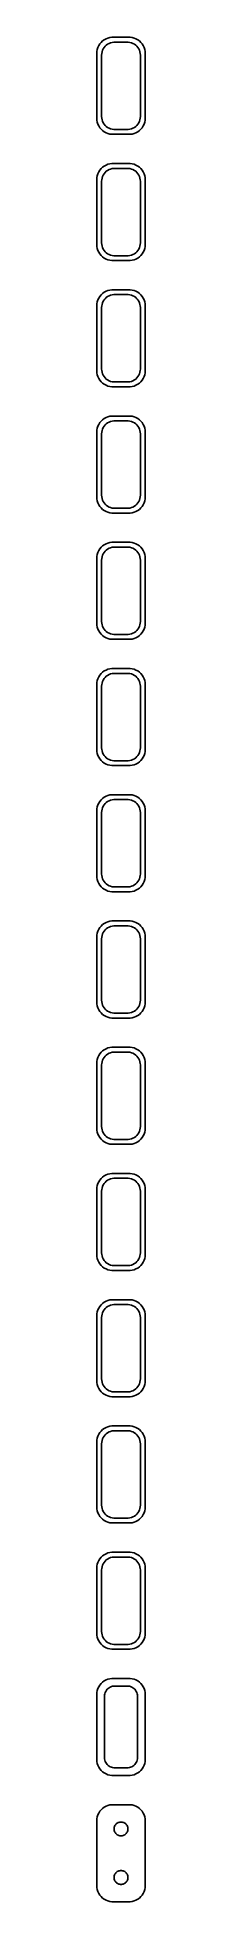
# Model space of a CAD drawing. Header units: metres. Extents: x -8 to 8, y 570 to 1146.
import ezdxf

# ---------------------------------------------------------------- set-up
doc = ezdxf.new("R2010")
doc.units = ezdxf.units.M

msp = doc.modelspace()

# ---------------------------------------------------------------- linework, layer by layer
for p, q in [((-7.46057, 1141.63), (-7.5, 1141)), ((-7.5, 1141), (-7.5, 1121)), ((-7.34291, 1142.24), (-7.46057, 1141.63)), ((-7.14888, 1142.84), (-7.34291, 1142.24)), ((-6.88153, 1143.41), (-7.14888, 1142.84)), ((-6.54507, 1143.94), (-6.88153, 1143.41)), ((-6.14484, 1144.42), (-6.54507, 1143.94)), ((-5.68712, 1144.85), (-6.14484, 1144.42)), ((-6, 1140.5), (-5.96844, 1141)), ((-6, 1121.5), (-6, 1140.5)), ((-5.96844, 1141), (-5.87433, 1141.49)), ((-5.87433, 1141.49), (-5.7191, 1141.97)), ((-5.7191, 1141.97), (-5.50522, 1142.43)), ((-5.17912, 1145.22), (-5.68712, 1144.85)), ((-5.50522, 1142.43), (-5.23605, 1142.85)), ((-5.23605, 1142.85), (-4.91586, 1143.24)), ((-4.62889, 1145.52), (-5.17912, 1145.22)), ((-4.91586, 1143.24), (-4.54968, 1143.58)), ((-4.04507, 1145.76), (-4.62889, 1145.52)), ((-4.54968, 1143.58), (-4.1433, 1143.88)), ((-4.1433, 1143.88), (-3.70311, 1144.12)), ((-3.4369, 1145.91), (-4.04507, 1145.76)), ((-3.70311, 1144.12), (-3.23605, 1144.3)), ((-2.81395, 1145.99), (-3.4369, 1145.91)), ((-3.23605, 1144.3), (-2.74951, 1144.43)), ((2.81395, 1145.99), (-2.81395, 1145.99)), ((-2.74951, 1144.43), (-2.25116, 1144.49)), ((-2.25116, 1144.49), (2.25116, 1144.49)), ((2.25116, 1144.49), (2.74951, 1144.43)), ((2.74951, 1144.43), (3.23605, 1144.3)), ((3.4369, 1145.91), (2.81395, 1145.99)), ((3.23605, 1144.3), (3.70311, 1144.12)), ((4.04507, 1145.76), (3.4369, 1145.91)), ((3.70311, 1144.12), (4.1433, 1143.88)), ((4.62889, 1145.52), (4.04507, 1145.76)), ((4.1433, 1143.88), (4.54968, 1143.58)), ((4.54968, 1143.58), (4.91586, 1143.24)), ((5.17912, 1145.22), (4.62889, 1145.52)), ((4.91586, 1143.24), (5.23605, 1142.85)), ((5.68712, 1144.85), (5.17912, 1145.22)), ((5.23605, 1142.85), (5.50522, 1142.43)), ((5.50522, 1142.43), (5.7191, 1141.97)), ((6.14484, 1144.42), (5.68712, 1144.85)), ((5.7191, 1141.97), (5.87433, 1141.49)), ((5.87433, 1141.49), (5.96844, 1141)), ((5.96844, 1141), (6, 1140.5)), ((6, 1140.5), (6, 1121.5)), ((6.54507, 1143.94), (6.14484, 1144.42)), ((6.88153, 1143.41), (6.54507, 1143.94)), ((7.14888, 1142.84), (6.88153, 1143.41)), ((7.34291, 1142.24), (7.14888, 1142.84)), ((7.46057, 1141.63), (7.34291, 1142.24)), ((7.5, 1141), (7.46057, 1141.63)), ((7.5, 1121), (7.5, 1141)), ((-7.5, 1121), (-7.46057, 1120.37)), ((-7.46057, 1120.37), (-7.34291, 1119.76)), ((-7.34291, 1119.76), (-7.14888, 1119.16)), ((-7.14888, 1119.16), (-6.88153, 1118.59)), ((-6.88153, 1118.59), (-6.54507, 1118.06)), ((-6.54507, 1118.06), (-6.14484, 1117.58)), ((-6.14484, 1117.58), (-5.68712, 1117.15)), ((-5.96844, 1121), (-6, 1121.5)), ((-5.87433, 1120.51), (-5.96844, 1121)), ((-5.7191, 1120.03), (-5.87433, 1120.51)), ((-5.50522, 1119.57), (-5.7191, 1120.03)), ((-5.23605, 1119.15), (-5.50522, 1119.57)), ((-4.91586, 1118.76), (-5.23605, 1119.15)), ((-4.54968, 1118.42), (-4.91586, 1118.76)), ((-4.1433, 1118.12), (-4.54968, 1118.42)), ((-3.70311, 1117.88), (-4.1433, 1118.12)), ((-3.23605, 1117.7), (-3.70311, 1117.88)), ((-2.74951, 1117.57), (-3.23605, 1117.7)), ((-2.25116, 1117.51), (-2.74951, 1117.57)), ((2.25116, 1117.51), (-2.25116, 1117.51)), ((2.74951, 1117.57), (2.25116, 1117.51)), ((3.23605, 1117.7), (2.74951, 1117.57)), ((3.70311, 1117.88), (3.23605, 1117.7)), ((4.1433, 1118.12), (3.70311, 1117.88)), ((4.54968, 1118.42), (4.1433, 1118.12)), ((4.91586, 1118.76), (4.54968, 1118.42)), ((5.23605, 1119.15), (4.91586, 1118.76)), ((5.50522, 1119.57), (5.23605, 1119.15)), ((5.7191, 1120.03), (5.50522, 1119.57)), ((5.68712, 1117.15), (6.14484, 1117.58)), ((5.87433, 1120.51), (5.7191, 1120.03)), ((5.96844, 1121), (5.87433, 1120.51)), ((6, 1121.5), (5.96844, 1121)), ((6.14484, 1117.58), (6.54507, 1118.06)), ((6.54507, 1118.06), (6.88153, 1118.59)), ((6.88153, 1118.59), (7.14888, 1119.16)), ((7.14888, 1119.16), (7.34291, 1119.76)), ((7.34291, 1119.76), (7.46057, 1120.37)), ((7.46057, 1120.37), (7.5, 1121)), ((-5.68712, 1117.15), (-5.17912, 1116.78)), ((-5.17912, 1116.78), (-4.62889, 1116.48)), ((-4.62889, 1116.48), (-4.04507, 1116.24)), ((-4.04507, 1116.24), (-3.4369, 1116.09)), ((-3.4369, 1116.09), (-2.81395, 1116.01)), ((-2.81395, 1116.01), (2.81395, 1116.01)), ((2.81395, 1116.01), (3.4369, 1116.09)), ((3.4369, 1116.09), (4.04507, 1116.24)), ((4.04507, 1116.24), (4.62889, 1116.48)), ((4.62889, 1116.48), (5.17912, 1116.78)), ((5.17912, 1116.78), (5.68712, 1117.15)), ((-5.17912, 1106.22), (-5.68712, 1105.85)), ((-4.62889, 1106.52), (-5.17912, 1106.22)), ((-4.04507, 1106.76), (-4.62889, 1106.52)), ((-3.4369, 1106.91), (-4.04507, 1106.76)), ((-2.81395, 1106.99), (-3.4369, 1106.91)), ((2.81395, 1106.99), (-2.81395, 1106.99)), ((3.4369, 1106.91), (2.81395, 1106.99)), ((4.04507, 1106.76), (3.4369, 1106.91)), ((4.62889, 1106.52), (4.04507, 1106.76)), ((5.17912, 1106.22), (4.62889, 1106.52)), ((5.68712, 1105.85), (5.17912, 1106.22)), ((-7.46057, 1102.63), (-7.5, 1102)), ((-7.5, 1102), (-7.5, 1082)), ((-7.34291, 1103.24), (-7.46057, 1102.63)), ((-7.14888, 1103.84), (-7.34291, 1103.24)), ((-6.88153, 1104.41), (-7.14888, 1103.84)), ((-6.54507, 1104.94), (-6.88153, 1104.41)), ((-6.14484, 1105.42), (-6.54507, 1104.94)), ((-5.68712, 1105.85), (-6.14484, 1105.42)), ((-6, 1101.5), (-5.96844, 1102)), ((-6, 1082.5), (-6, 1101.5)), ((-5.96844, 1102), (-5.87433, 1102.49)), ((-5.87433, 1102.49), (-5.7191, 1102.97)), ((-5.7191, 1102.97), (-5.50522, 1103.43)), ((-5.50522, 1103.43), (-5.23605, 1103.85)), ((-5.23605, 1103.85), (-4.91586, 1104.24)), ((-4.91586, 1104.24), (-4.54968, 1104.58)), ((-4.54968, 1104.58), (-4.1433, 1104.88)), ((-4.1433, 1104.88), (-3.70311, 1105.12)), ((-3.70311, 1105.12), (-3.23605, 1105.3)), ((-3.23605, 1105.3), (-2.74951, 1105.43)), ((-2.74951, 1105.43), (-2.25116, 1105.49)), ((-2.25116, 1105.49), (2.25116, 1105.49)), ((2.25116, 1105.49), (2.74951, 1105.43)), ((2.74951, 1105.43), (3.23605, 1105.3)), ((3.23605, 1105.3), (3.70311, 1105.12)), ((3.70311, 1105.12), (4.1433, 1104.88)), ((4.1433, 1104.88), (4.54968, 1104.58)), ((4.54968, 1104.58), (4.91586, 1104.24)), ((4.91586, 1104.24), (5.23605, 1103.85)), ((5.23605, 1103.85), (5.50522, 1103.43)), ((5.50522, 1103.43), (5.7191, 1102.97)), ((6.14484, 1105.42), (5.68712, 1105.85)), ((5.7191, 1102.97), (5.87433, 1102.49)), ((5.87433, 1102.49), (5.96844, 1102)), ((5.96844, 1102), (6, 1101.5)), ((6, 1101.5), (6, 1082.5)), ((6.54507, 1104.94), (6.14484, 1105.42)), ((6.88153, 1104.41), (6.54507, 1104.94)), ((7.14888, 1103.84), (6.88153, 1104.41)), ((7.34291, 1103.24), (7.14888, 1103.84)), ((7.46057, 1102.63), (7.34291, 1103.24)), ((7.5, 1102), (7.46057, 1102.63)), ((7.5, 1082), (7.5, 1102)), ((-7.5, 1082), (-7.46057, 1081.37)), ((-7.46057, 1081.37), (-7.34291, 1080.76)), ((-7.34291, 1080.76), (-7.14888, 1080.16)), ((-7.14888, 1080.16), (-6.88153, 1079.59)), ((-6.88153, 1079.59), (-6.54507, 1079.06)), ((-6.54507, 1079.06), (-6.14484, 1078.58)), ((-6.14484, 1078.58), (-5.68712, 1078.15)), ((-5.96844, 1082), (-6, 1082.5)), ((-5.87433, 1081.51), (-5.96844, 1082)), ((-5.7191, 1081.03), (-5.87433, 1081.51)), ((-5.50522, 1080.57), (-5.7191, 1081.03)), ((-5.68712, 1078.15), (-5.17912, 1077.78)), ((-5.23605, 1080.15), (-5.50522, 1080.57)), ((-4.91586, 1079.76), (-5.23605, 1080.15)), ((-5.17912, 1077.78), (-4.62889, 1077.48)), ((-4.54968, 1079.42), (-4.91586, 1079.76)), ((-4.62889, 1077.48), (-4.04507, 1077.24)), ((-4.1433, 1079.12), (-4.54968, 1079.42)), ((-3.70311, 1078.88), (-4.1433, 1079.12)), ((-4.04507, 1077.24), (-3.4369, 1077.09)), ((-3.23605, 1078.7), (-3.70311, 1078.88)), ((-3.4369, 1077.09), (-2.81395, 1077.01)), ((-2.74951, 1078.57), (-3.23605, 1078.7)), ((-2.25116, 1078.51), (-2.74951, 1078.57)), ((2.25116, 1078.51), (-2.25116, 1078.51)), ((2.74951, 1078.57), (2.25116, 1078.51)), ((3.23605, 1078.7), (2.74951, 1078.57)), ((2.81395, 1077.01), (3.4369, 1077.09)), ((3.70311, 1078.88), (3.23605, 1078.7)), ((3.4369, 1077.09), (4.04507, 1077.24)), ((4.1433, 1079.12), (3.70311, 1078.88)), ((4.04507, 1077.24), (4.62889, 1077.48)), ((4.54968, 1079.42), (4.1433, 1079.12)), ((4.91586, 1079.76), (4.54968, 1079.42)), ((4.62889, 1077.48), (5.17912, 1077.78)), ((5.23605, 1080.15), (4.91586, 1079.76)), ((5.17912, 1077.78), (5.68712, 1078.15)), ((5.50522, 1080.57), (5.23605, 1080.15)), ((5.7191, 1081.03), (5.50522, 1080.57)), ((5.68712, 1078.15), (6.14484, 1078.58)), ((5.87433, 1081.51), (5.7191, 1081.03)), ((5.96844, 1082), (5.87433, 1081.51)), ((6, 1082.5), (5.96844, 1082)), ((6.14484, 1078.58), (6.54507, 1079.06)), ((6.54507, 1079.06), (6.88153, 1079.59)), ((6.88153, 1079.59), (7.14888, 1080.16)), ((7.14888, 1080.16), (7.34291, 1080.76)), ((7.34291, 1080.76), (7.46057, 1081.37)), ((7.46057, 1081.37), (7.5, 1082)), ((-2.81395, 1077.01), (2.81395, 1077.01)), ((-6.54507, 1065.94), (-6.88153, 1065.41)), ((-6.14484, 1066.42), (-6.54507, 1065.94)), ((-5.68712, 1066.85), (-6.14484, 1066.42)), ((-5.17912, 1067.22), (-5.68712, 1066.85)), ((-4.62889, 1067.52), (-5.17912, 1067.22)), ((-4.91586, 1065.24), (-4.54968, 1065.58)), ((-4.04507, 1067.76), (-4.62889, 1067.52)), ((-4.54968, 1065.58), (-4.1433, 1065.88)), ((-4.1433, 1065.88), (-3.70311, 1066.12)), ((-3.4369, 1067.91), (-4.04507, 1067.76)), ((-3.70311, 1066.12), (-3.23605, 1066.3)), ((-2.81395, 1067.99), (-3.4369, 1067.91)), ((-3.23605, 1066.3), (-2.74951, 1066.43)), ((2.81395, 1067.99), (-2.81395, 1067.99)), ((-2.74951, 1066.43), (-2.25116, 1066.49)), ((-2.25116, 1066.49), (2.25116, 1066.49)), ((2.25116, 1066.49), (2.74951, 1066.43)), ((2.74951, 1066.43), (3.23605, 1066.3)), ((3.4369, 1067.91), (2.81395, 1067.99)), ((3.23605, 1066.3), (3.70311, 1066.12)), ((4.04507, 1067.76), (3.4369, 1067.91)), ((3.70311, 1066.12), (4.1433, 1065.88)), ((4.62889, 1067.52), (4.04507, 1067.76)), ((4.1433, 1065.88), (4.54968, 1065.58)), ((4.54968, 1065.58), (4.91586, 1065.24)), ((5.17912, 1067.22), (4.62889, 1067.52)), ((5.68712, 1066.85), (5.17912, 1067.22)), ((6.14484, 1066.42), (5.68712, 1066.85)), ((6.54507, 1065.94), (6.14484, 1066.42)), ((6.88153, 1065.41), (6.54507, 1065.94)), ((-7.46057, 1063.63), (-7.5, 1063)), ((-7.5, 1063), (-7.5, 1043)), ((-7.34291, 1064.24), (-7.46057, 1063.63)), ((-7.14888, 1064.84), (-7.34291, 1064.24)), ((-6.88153, 1065.41), (-7.14888, 1064.84)), ((-6, 1062.5), (-5.96844, 1063)), ((-6, 1043.5), (-6, 1062.5)), ((-5.96844, 1063), (-5.87433, 1063.49)), ((-5.87433, 1063.49), (-5.7191, 1063.97)), ((-5.7191, 1063.97), (-5.50522, 1064.43)), ((-5.50522, 1064.43), (-5.23605, 1064.85)), ((-5.23605, 1064.85), (-4.91586, 1065.24)), ((4.91586, 1065.24), (5.23605, 1064.85)), ((5.23605, 1064.85), (5.50522, 1064.43)), ((5.50522, 1064.43), (5.7191, 1063.97)), ((5.7191, 1063.97), (5.87433, 1063.49)), ((5.87433, 1063.49), (5.96844, 1063)), ((5.96844, 1063), (6, 1062.5)), ((6, 1062.5), (6, 1043.5)), ((7.14888, 1064.84), (6.88153, 1065.41)), ((7.34291, 1064.24), (7.14888, 1064.84)), ((7.46057, 1063.63), (7.34291, 1064.24)), ((7.5, 1063), (7.46057, 1063.63)), ((7.5, 1043), (7.5, 1063)), ((-7.5, 1043), (-7.46057, 1042.37)), ((-5.96844, 1043), (-6, 1043.5)), ((-5.87433, 1042.51), (-5.96844, 1043)), ((5.96844, 1043), (5.87433, 1042.51)), ((6, 1043.5), (5.96844, 1043)), ((7.46057, 1042.37), (7.5, 1043)), ((-7.46057, 1042.37), (-7.34291, 1041.76)), ((-7.34291, 1041.76), (-7.14888, 1041.16)), ((-7.14888, 1041.16), (-6.88153, 1040.59)), ((-6.88153, 1040.59), (-6.54507, 1040.06)), ((-6.54507, 1040.06), (-6.14484, 1039.58)), ((-6.14484, 1039.58), (-5.68712, 1039.15)), ((-5.7191, 1042.03), (-5.87433, 1042.51)), ((-5.50522, 1041.57), (-5.7191, 1042.03)), ((-5.68712, 1039.15), (-5.17912, 1038.78)), ((-5.23605, 1041.15), (-5.50522, 1041.57)), ((-4.91586, 1040.76), (-5.23605, 1041.15)), ((-5.17912, 1038.78), (-4.62889, 1038.48)), ((-4.54968, 1040.42), (-4.91586, 1040.76)), ((-4.62889, 1038.48), (-4.04507, 1038.24)), ((-4.1433, 1040.12), (-4.54968, 1040.42)), ((-3.70311, 1039.88), (-4.1433, 1040.12)), ((-4.04507, 1038.24), (-3.4369, 1038.09)), ((-3.23605, 1039.7), (-3.70311, 1039.88)), ((-3.4369, 1038.09), (-2.81395, 1038.01)), ((-2.74951, 1039.57), (-3.23605, 1039.7)), ((-2.81395, 1038.01), (2.81395, 1038.01)), ((-2.25116, 1039.51), (-2.74951, 1039.57)), ((2.25116, 1039.51), (-2.25116, 1039.51)), ((2.74951, 1039.57), (2.25116, 1039.51)), ((3.23605, 1039.7), (2.74951, 1039.57)), ((2.81395, 1038.01), (3.4369, 1038.09)), ((3.70311, 1039.88), (3.23605, 1039.7)), ((3.4369, 1038.09), (4.04507, 1038.24)), ((4.1433, 1040.12), (3.70311, 1039.88)), ((4.04507, 1038.24), (4.62889, 1038.48)), ((4.54968, 1040.42), (4.1433, 1040.12)), ((4.91586, 1040.76), (4.54968, 1040.42)), ((4.62889, 1038.48), (5.17912, 1038.78)), ((5.23605, 1041.15), (4.91586, 1040.76)), ((5.17912, 1038.78), (5.68712, 1039.15)), ((5.50522, 1041.57), (5.23605, 1041.15)), ((5.7191, 1042.03), (5.50522, 1041.57)), ((5.68712, 1039.15), (6.14484, 1039.58)), ((5.87433, 1042.51), (5.7191, 1042.03)), ((6.14484, 1039.58), (6.54507, 1040.06)), ((6.54507, 1040.06), (6.88153, 1040.59)), ((6.88153, 1040.59), (7.14888, 1041.16)), ((7.14888, 1041.16), (7.34291, 1041.76)), ((7.34291, 1041.76), (7.46057, 1042.37)), ((-7.14888, 1025.84), (-7.34291, 1025.24)), ((-6.88153, 1026.41), (-7.14888, 1025.84)), ((-6.54507, 1026.94), (-6.88153, 1026.41)), ((-6.14484, 1027.42), (-6.54507, 1026.94)), ((-5.68712, 1027.85), (-6.14484, 1027.42)), ((-5.7191, 1024.97), (-5.50522, 1025.43)), ((-5.17912, 1028.22), (-5.68712, 1027.85)), ((-5.50522, 1025.43), (-5.23605, 1025.85)), ((-5.23605, 1025.85), (-4.91586, 1026.24)), ((-4.62889, 1028.52), (-5.17912, 1028.22)), ((-4.91586, 1026.24), (-4.54968, 1026.58)), ((-4.04507, 1028.76), (-4.62889, 1028.52)), ((-4.54968, 1026.58), (-4.1433, 1026.88)), ((-4.1433, 1026.88), (-3.70311, 1027.12)), ((-3.4369, 1028.91), (-4.04507, 1028.76)), ((-3.70311, 1027.12), (-3.23605, 1027.3)), ((-2.81395, 1028.99), (-3.4369, 1028.91)), ((-3.23605, 1027.3), (-2.74951, 1027.43)), ((2.81395, 1028.99), (-2.81395, 1028.99)), ((-2.74951, 1027.43), (-2.25116, 1027.49)), ((-2.25116, 1027.49), (2.25116, 1027.49)), ((2.25116, 1027.49), (2.74951, 1027.43)), ((2.74951, 1027.43), (3.23605, 1027.3)), ((3.4369, 1028.91), (2.81395, 1028.99)), ((3.23605, 1027.3), (3.70311, 1027.12)), ((4.04507, 1028.76), (3.4369, 1028.91)), ((3.70311, 1027.12), (4.1433, 1026.88)), ((4.62889, 1028.52), (4.04507, 1028.76)), ((4.1433, 1026.88), (4.54968, 1026.58)), ((4.54968, 1026.58), (4.91586, 1026.24)), ((5.17912, 1028.22), (4.62889, 1028.52)), ((4.91586, 1026.24), (5.23605, 1025.85)), ((5.68712, 1027.85), (5.17912, 1028.22)), ((5.23605, 1025.85), (5.50522, 1025.43)), ((5.50522, 1025.43), (5.7191, 1024.97)), ((6.14484, 1027.42), (5.68712, 1027.85)), ((6.54507, 1026.94), (6.14484, 1027.42)), ((6.88153, 1026.41), (6.54507, 1026.94)), ((7.14888, 1025.84), (6.88153, 1026.41)), ((7.34291, 1025.24), (7.14888, 1025.84)), ((-7.46057, 1024.63), (-7.5, 1024)), ((-7.5, 1024), (-7.5, 1004)), ((-7.34291, 1025.24), (-7.46057, 1024.63)), ((-6, 1023.5), (-5.96844, 1024)), ((-6, 1004.5), (-6, 1023.5)), ((-5.96844, 1024), (-5.87433, 1024.49)), ((-5.87433, 1024.49), (-5.7191, 1024.97)), ((5.7191, 1024.97), (5.87433, 1024.49)), ((5.87433, 1024.49), (5.96844, 1024)), ((5.96844, 1024), (6, 1023.5)), ((6, 1023.5), (6, 1004.5)), ((7.46057, 1024.63), (7.34291, 1025.24)), ((7.5, 1024), (7.46057, 1024.63)), ((7.5, 1004), (7.5, 1024)), ((-7.5, 1004), (-7.46057, 1003.37)), ((-7.46057, 1003.37), (-7.34291, 1002.76)), ((-7.34291, 1002.76), (-7.14888, 1002.16)), ((-5.96844, 1004), (-6, 1004.5)), ((-5.87433, 1003.51), (-5.96844, 1004)), ((-5.7191, 1003.03), (-5.87433, 1003.51)), ((-5.50522, 1002.57), (-5.7191, 1003.03)), ((-5.23605, 1002.15), (-5.50522, 1002.57)), ((5.50522, 1002.57), (5.23605, 1002.15)), ((5.7191, 1003.03), (5.50522, 1002.57)), ((5.87433, 1003.51), (5.7191, 1003.03)), ((5.96844, 1004), (5.87433, 1003.51)), ((6, 1004.5), (5.96844, 1004)), ((7.14888, 1002.16), (7.34291, 1002.76)), ((7.34291, 1002.76), (7.46057, 1003.37)), ((7.46057, 1003.37), (7.5, 1004)), ((-7.14888, 1002.16), (-6.88153, 1001.59)), ((-6.88153, 1001.59), (-6.54507, 1001.06)), ((-6.54507, 1001.06), (-6.14484, 1000.58)), ((-6.14484, 1000.58), (-5.68712, 1000.15)), ((-5.68712, 1000.15), (-5.17912, 999.778)), ((-4.91586, 1001.76), (-5.23605, 1002.15)), ((-5.17912, 999.778), (-4.62889, 999.476)), ((-4.54968, 1001.42), (-4.91586, 1001.76)), ((-4.62889, 999.476), (-4.04507, 999.245)), ((-4.1433, 1001.12), (-4.54968, 1001.42)), ((-3.70311, 1000.88), (-4.1433, 1001.12)), ((-4.04507, 999.245), (-3.4369, 999.089)), ((-3.23605, 1000.7), (-3.70311, 1000.88)), ((-3.4369, 999.089), (-2.81395, 999.01)), ((-2.74951, 1000.57), (-3.23605, 1000.7)), ((-2.81395, 999.01), (2.81395, 999.01)), ((-2.25116, 1000.51), (-2.74951, 1000.57)), ((2.25116, 1000.51), (-2.25116, 1000.51)), ((2.74951, 1000.57), (2.25116, 1000.51)), ((3.23605, 1000.7), (2.74951, 1000.57)), ((2.81395, 999.01), (3.4369, 999.089)), ((3.70311, 1000.88), (3.23605, 1000.7)), ((3.4369, 999.089), (4.04507, 999.245)), ((4.1433, 1001.12), (3.70311, 1000.88)), ((4.04507, 999.245), (4.62889, 999.476)), ((4.54968, 1001.42), (4.1433, 1001.12)), ((4.91586, 1001.76), (4.54968, 1001.42)), ((4.62889, 999.476), (5.17912, 999.778)), ((5.23605, 1002.15), (4.91586, 1001.76)), ((5.17912, 999.778), (5.68712, 1000.15)), ((5.68712, 1000.15), (6.14484, 1000.58)), ((6.14484, 1000.58), (6.54507, 1001.06)), ((6.54507, 1001.06), (6.88153, 1001.59)), ((6.88153, 1001.59), (7.14888, 1002.16)), ((-7.46057, 985.627), (-7.5, 985)), ((-7.5, 985), (-7.5, 965)), ((-7.34291, 986.243), (-7.46057, 985.627)), ((-7.14888, 986.841), (-7.34291, 986.243)), ((-6.88153, 987.409), (-7.14888, 986.841)), ((-6.54507, 987.939), (-6.88153, 987.409)), ((-6.14484, 988.423), (-6.54507, 987.939)), ((-5.68712, 988.853), (-6.14484, 988.423)), ((-6, 984.5), (-5.96844, 985.001)), ((-5.96844, 985.001), (-5.87433, 985.495)), ((-5.87433, 985.495), (-5.7191, 985.972)), ((-5.7191, 985.972), (-5.50522, 986.427)), ((-5.17912, 989.222), (-5.68712, 988.853)), ((-5.50522, 986.427), (-5.23605, 986.851)), ((-5.23605, 986.851), (-4.91586, 987.238)), ((-4.62889, 989.524), (-5.17912, 989.222)), ((-4.91586, 987.238), (-4.54968, 987.582)), ((-4.04507, 989.755), (-4.62889, 989.524)), ((-4.54968, 987.582), (-4.1433, 987.877)), ((-4.1433, 987.877), (-3.70311, 988.119)), ((-3.4369, 989.911), (-4.04507, 989.755)), ((-3.70311, 988.119), (-3.23605, 988.304)), ((-2.81395, 989.99), (-3.4369, 989.911)), ((-3.23605, 988.304), (-2.74951, 988.429)), ((2.81395, 989.99), (-2.81395, 989.99)), ((-2.74951, 988.429), (-2.25116, 988.492)), ((-2.25116, 988.492), (2.25116, 988.492)), ((2.25116, 988.492), (2.74951, 988.429)), ((2.74951, 988.429), (3.23605, 988.304)), ((3.4369, 989.911), (2.81395, 989.99)), ((3.23605, 988.304), (3.70311, 988.119)), ((4.04507, 989.755), (3.4369, 989.911)), ((3.70311, 988.119), (4.1433, 987.877)), ((4.62889, 989.524), (4.04507, 989.755)), ((4.1433, 987.877), (4.54968, 987.582)), ((4.54968, 987.582), (4.91586, 987.238)), ((5.17912, 989.222), (4.62889, 989.524)), ((4.91586, 987.238), (5.23605, 986.851)), ((5.68712, 988.853), (5.17912, 989.222)), ((5.23605, 986.851), (5.50522, 986.427)), ((5.50522, 986.427), (5.7191, 985.972)), ((6.14484, 988.423), (5.68712, 988.853)), ((5.7191, 985.972), (5.87433, 985.495)), ((5.87433, 985.495), (5.96844, 985.001)), ((5.96844, 985.001), (6, 984.5)), ((6.54507, 987.939), (6.14484, 988.423)), ((6.88153, 987.409), (6.54507, 987.939)), ((7.14888, 986.841), (6.88153, 987.409)), ((7.34291, 986.243), (7.14888, 986.841)), ((7.46057, 985.627), (7.34291, 986.243)), ((7.5, 985), (7.46057, 985.627)), ((7.5, 965), (7.5, 985)), ((-6, 965.5), (-6, 984.5)), ((6, 984.5), (6, 965.5)), ((-7.5, 965), (-7.46057, 964.373)), ((-7.46057, 964.373), (-7.34291, 963.757)), ((-7.34291, 963.757), (-7.14888, 963.159)), ((-7.14888, 963.159), (-6.88153, 962.591)), ((-6.88153, 962.591), (-6.54507, 962.061)), ((-6.54507, 962.061), (-6.14484, 961.577)), ((-5.96844, 964.999), (-6, 965.5)), ((-5.87433, 964.505), (-5.96844, 964.999)), ((-5.7191, 964.028), (-5.87433, 964.505)), ((-5.50522, 963.573), (-5.7191, 964.028)), ((-5.23605, 963.149), (-5.50522, 963.573)), ((-4.91586, 962.762), (-5.23605, 963.149)), ((-4.54968, 962.418), (-4.91586, 962.762)), ((-4.1433, 962.123), (-4.54968, 962.418)), ((-3.70311, 961.881), (-4.1433, 962.123)), ((4.1433, 962.123), (3.70311, 961.881)), ((4.54968, 962.418), (4.1433, 962.123)), ((4.91586, 962.762), (4.54968, 962.418)), ((5.23605, 963.149), (4.91586, 962.762)), ((5.50522, 963.573), (5.23605, 963.149)), ((5.7191, 964.028), (5.50522, 963.573)), ((5.87433, 964.505), (5.7191, 964.028)), ((5.96844, 964.999), (5.87433, 964.505)), ((6, 965.5), (5.96844, 964.999)), ((6.14484, 961.577), (6.54507, 962.061)), ((6.54507, 962.061), (6.88153, 962.591)), ((6.88153, 962.591), (7.14888, 963.159)), ((7.14888, 963.159), (7.34291, 963.757)), ((7.34291, 963.757), (7.46057, 964.373)), ((7.46057, 964.373), (7.5, 965)), ((-6.14484, 961.577), (-5.68712, 961.147)), ((-5.68712, 961.147), (-5.17912, 960.778)), ((-5.17912, 960.778), (-4.62889, 960.476)), ((-4.62889, 960.476), (-4.04507, 960.245)), ((-4.04507, 960.245), (-3.4369, 960.089)), ((-3.23605, 961.696), (-3.70311, 961.881)), ((-3.4369, 960.089), (-2.81395, 960.01)), ((-2.74951, 961.571), (-3.23605, 961.696)), ((-2.81395, 960.01), (2.81395, 960.01)), ((-2.25116, 961.508), (-2.74951, 961.571)), ((2.25116, 961.508), (-2.25116, 961.508)), ((2.74951, 961.571), (2.25116, 961.508)), ((3.23605, 961.696), (2.74951, 961.571)), ((2.81395, 960.01), (3.4369, 960.089)), ((3.70311, 961.881), (3.23605, 961.696)), ((3.4369, 960.089), (4.04507, 960.245)), ((4.04507, 960.245), (4.62889, 960.476)), ((4.62889, 960.476), (5.17912, 960.778)), ((5.17912, 960.778), (5.68712, 961.147)), ((5.68712, 961.147), (6.14484, 961.577)), ((-4.62889, 950.524), (-5.17912, 950.222)), ((-4.04507, 950.755), (-4.62889, 950.524)), ((-3.4369, 950.911), (-4.04507, 950.755)), ((-2.81395, 950.99), (-3.4369, 950.911)), ((2.81395, 950.99), (-2.81395, 950.99)), ((3.4369, 950.911), (2.81395, 950.99)), ((4.04507, 950.755), (3.4369, 950.911)), ((4.62889, 950.524), (4.04507, 950.755)), ((5.17912, 950.222), (4.62889, 950.524)), ((-7.46057, 946.627), (-7.5, 946)), ((-7.5, 946), (-7.5, 926)), ((-7.34291, 947.243), (-7.46057, 946.627)), ((-7.14888, 947.841), (-7.34291, 947.243)), ((-6.88153, 948.409), (-7.14888, 947.841)), ((-6.54507, 948.939), (-6.88153, 948.409)), ((-6.14484, 949.423), (-6.54507, 948.939)), ((-5.68712, 949.853), (-6.14484, 949.423)), ((-6, 945.5), (-5.96844, 946.001)), ((-6, 926.5), (-6, 945.5)), ((-5.96844, 946.001), (-5.87433, 946.495)), ((-5.87433, 946.495), (-5.7191, 946.972)), ((-5.7191, 946.972), (-5.50522, 947.427)), ((-5.17912, 950.222), (-5.68712, 949.853)), ((-5.50522, 947.427), (-5.23605, 947.851)), ((-5.23605, 947.851), (-4.91586, 948.238)), ((-4.91586, 948.238), (-4.54968, 948.582)), ((-4.54968, 948.582), (-4.1433, 948.877)), ((-4.1433, 948.877), (-3.70311, 949.119)), ((-3.70311, 949.119), (-3.23605, 949.304)), ((-3.23605, 949.304), (-2.74951, 949.429)), ((-2.74951, 949.429), (-2.25116, 949.492)), ((-2.25116, 949.492), (2.25116, 949.492)), ((2.25116, 949.492), (2.74951, 949.429)), ((2.74951, 949.429), (3.23605, 949.304)), ((3.23605, 949.304), (3.70311, 949.119)), ((3.70311, 949.119), (4.1433, 948.877)), ((4.1433, 948.877), (4.54968, 948.582)), ((4.54968, 948.582), (4.91586, 948.238)), ((4.91586, 948.238), (5.23605, 947.851)), ((5.68712, 949.853), (5.17912, 950.222)), ((5.23605, 947.851), (5.50522, 947.427)), ((5.50522, 947.427), (5.7191, 946.972)), ((6.14484, 949.423), (5.68712, 949.853)), ((5.7191, 946.972), (5.87433, 946.495)), ((5.87433, 946.495), (5.96844, 946.001)), ((5.96844, 946.001), (6, 945.5)), ((6, 945.5), (6, 926.5)), ((6.54507, 948.939), (6.14484, 949.423)), ((6.88153, 948.409), (6.54507, 948.939)), ((7.14888, 947.841), (6.88153, 948.409)), ((7.34291, 947.243), (7.14888, 947.841)), ((7.46057, 946.627), (7.34291, 947.243)), ((7.5, 946), (7.46057, 946.627)), ((7.5, 926), (7.5, 946)), ((-7.5, 926), (-7.46057, 925.373)), ((-7.46057, 925.373), (-7.34291, 924.757)), ((-7.34291, 924.757), (-7.14888, 924.159)), ((-7.14888, 924.159), (-6.88153, 923.591)), ((-6.88153, 923.591), (-6.54507, 923.061)), ((-6.54507, 923.061), (-6.14484, 922.577)), ((-6.14484, 922.577), (-5.68712, 922.147)), ((-5.96844, 925.999), (-6, 926.5)), ((-5.87433, 925.505), (-5.96844, 925.999)), ((-5.7191, 925.028), (-5.87433, 925.505)), ((-5.50522, 924.573), (-5.7191, 925.028)), ((-5.68712, 922.147), (-5.17912, 921.778)), ((-5.23605, 924.149), (-5.50522, 924.573)), ((-4.91586, 923.762), (-5.23605, 924.149)), ((-5.17912, 921.778), (-4.62889, 921.476)), ((-4.54968, 923.418), (-4.91586, 923.762)), ((-4.1433, 923.123), (-4.54968, 923.418)), ((-3.70311, 922.881), (-4.1433, 923.123)), ((-3.23605, 922.696), (-3.70311, 922.881)), ((-2.74951, 922.571), (-3.23605, 922.696)), ((-2.25116, 922.508), (-2.74951, 922.571)), ((2.25116, 922.508), (-2.25116, 922.508)), ((2.74951, 922.571), (2.25116, 922.508)), ((3.23605, 922.696), (2.74951, 922.571)), ((3.70311, 922.881), (3.23605, 922.696)), ((4.1433, 923.123), (3.70311, 922.881)), ((4.54968, 923.418), (4.1433, 923.123)), ((4.91586, 923.762), (4.54968, 923.418)), ((4.62889, 921.476), (5.17912, 921.778)), ((5.23605, 924.149), (4.91586, 923.762)), ((5.17912, 921.778), (5.68712, 922.147)), ((5.50522, 924.573), (5.23605, 924.149)), ((5.7191, 925.028), (5.50522, 924.573)), ((5.68712, 922.147), (6.14484, 922.577)), ((5.87433, 925.505), (5.7191, 925.028)), ((5.96844, 925.999), (5.87433, 925.505)), ((6, 926.5), (5.96844, 925.999)), ((6.14484, 922.577), (6.54507, 923.061)), ((6.54507, 923.061), (6.88153, 923.591)), ((6.88153, 923.591), (7.14888, 924.159)), ((7.14888, 924.159), (7.34291, 924.757)), ((7.34291, 924.757), (7.46057, 925.373)), ((7.46057, 925.373), (7.5, 926)), ((-4.62889, 921.476), (-4.04507, 921.245)), ((-4.04507, 921.245), (-3.4369, 921.089)), ((-3.4369, 921.089), (-2.81395, 921.01)), ((-2.81395, 921.01), (2.81395, 921.01)), ((2.81395, 921.01), (3.4369, 921.089)), ((3.4369, 921.089), (4.04507, 921.245)), ((4.04507, 921.245), (4.62889, 921.476)), ((-6.14484, 910.423), (-6.54507, 909.939)), ((-5.68712, 910.853), (-6.14484, 910.423)), ((-5.17912, 911.222), (-5.68712, 910.853)), ((-4.62889, 911.524), (-5.17912, 911.222)), ((-4.04507, 911.755), (-4.62889, 911.524)), ((-4.1433, 909.877), (-3.70311, 910.119)), ((-3.4369, 911.911), (-4.04507, 911.755)), ((-3.70311, 910.119), (-3.23605, 910.304)), ((-2.81395, 911.99), (-3.4369, 911.911)), ((-3.23605, 910.304), (-2.74951, 910.429)), ((2.81395, 911.99), (-2.81395, 911.99)), ((-2.74951, 910.429), (-2.25116, 910.492)), ((-2.25116, 910.492), (2.25116, 910.492)), ((2.25116, 910.492), (2.74951, 910.429)), ((2.74951, 910.429), (3.23605, 910.304)), ((3.4369, 911.911), (2.81395, 911.99)), ((3.23605, 910.304), (3.70311, 910.119)), ((4.04507, 911.755), (3.4369, 911.911)), ((3.70311, 910.119), (4.1433, 909.877)), ((4.62889, 911.524), (4.04507, 911.755)), ((5.17912, 911.222), (4.62889, 911.524)), ((5.68712, 910.853), (5.17912, 911.222)), ((6.14484, 910.423), (5.68712, 910.853)), ((6.54507, 909.939), (6.14484, 910.423)), ((-7.46057, 907.627), (-7.5, 907)), ((-7.5, 907), (-7.5, 887)), ((-7.34291, 908.243), (-7.46057, 907.627)), ((-7.14888, 908.841), (-7.34291, 908.243)), ((-6.88153, 909.409), (-7.14888, 908.841)), ((-6.54507, 909.939), (-6.88153, 909.409)), ((-6, 906.5), (-5.96844, 907.001)), ((-6, 887.5), (-6, 906.5)), ((-5.96844, 907.001), (-5.87433, 907.495)), ((-5.87433, 907.495), (-5.7191, 907.972)), ((-5.7191, 907.972), (-5.50522, 908.427)), ((-5.50522, 908.427), (-5.23605, 908.851)), ((-5.23605, 908.851), (-4.91586, 909.238)), ((-4.91586, 909.238), (-4.54968, 909.582)), ((-4.54968, 909.582), (-4.1433, 909.877)), ((4.1433, 909.877), (4.54968, 909.582)), ((4.54968, 909.582), (4.91586, 909.238)), ((4.91586, 909.238), (5.23605, 908.851)), ((5.23605, 908.851), (5.50522, 908.427)), ((5.50522, 908.427), (5.7191, 907.972)), ((5.7191, 907.972), (5.87433, 907.495)), ((5.87433, 907.495), (5.96844, 907.001)), ((5.96844, 907.001), (6, 906.5)), ((6, 906.5), (6, 887.5)), ((6.88153, 909.409), (6.54507, 909.939)), ((7.14888, 908.841), (6.88153, 909.409)), ((7.34291, 908.243), (7.14888, 908.841)), ((7.46057, 907.627), (7.34291, 908.243)), ((7.5, 907), (7.46057, 907.627)), ((7.5, 887), (7.5, 907)), ((-5.96844, 886.999), (-6, 887.5)), ((6, 887.5), (5.96844, 886.999)), ((-7.5, 887), (-7.46057, 886.373)), ((-7.46057, 886.373), (-7.34291, 885.757)), ((-7.34291, 885.757), (-7.14888, 885.159)), ((-7.14888, 885.159), (-6.88153, 884.591)), ((-6.88153, 884.591), (-6.54507, 884.061)), ((-6.54507, 884.061), (-6.14484, 883.577)), ((-6.14484, 883.577), (-5.68712, 883.147)), ((-5.87433, 886.505), (-5.96844, 886.999)), ((-5.7191, 886.028), (-5.87433, 886.505)), ((-5.50522, 885.573), (-5.7191, 886.028)), ((-5.68712, 883.147), (-5.17912, 882.778)), ((-5.23605, 885.149), (-5.50522, 885.573)), ((-4.91586, 884.762), (-5.23605, 885.149)), ((-5.17912, 882.778), (-4.62889, 882.476)), ((-4.54968, 884.418), (-4.91586, 884.762)), ((-4.62889, 882.476), (-4.04507, 882.245)), ((-4.1433, 884.123), (-4.54968, 884.418)), ((-3.70311, 883.881), (-4.1433, 884.123)), ((-4.04507, 882.245), (-3.4369, 882.089)), ((-3.23605, 883.696), (-3.70311, 883.881)), ((-3.4369, 882.089), (-2.81395, 882.01)), ((-2.74951, 883.571), (-3.23605, 883.696)), ((-2.81395, 882.01), (2.81395, 882.01)), ((-2.25116, 883.508), (-2.74951, 883.571)), ((2.25116, 883.508), (-2.25116, 883.508)), ((2.74951, 883.571), (2.25116, 883.508)), ((3.23605, 883.696), (2.74951, 883.571)), ((2.81395, 882.01), (3.4369, 882.089)), ((3.70311, 883.881), (3.23605, 883.696)), ((3.4369, 882.089), (4.04507, 882.245)), ((4.1433, 884.123), (3.70311, 883.881)), ((4.04507, 882.245), (4.62889, 882.476)), ((4.54968, 884.418), (4.1433, 884.123)), ((4.91586, 884.762), (4.54968, 884.418)), ((4.62889, 882.476), (5.17912, 882.778)), ((5.23605, 885.149), (4.91586, 884.762)), ((5.17912, 882.778), (5.68712, 883.147)), ((5.50522, 885.573), (5.23605, 885.149)), ((5.7191, 886.028), (5.50522, 885.573)), ((5.68712, 883.147), (6.14484, 883.577)), ((5.87433, 886.505), (5.7191, 886.028)), ((5.96844, 886.999), (5.87433, 886.505)), ((6.14484, 883.577), (6.54507, 884.061)), ((6.54507, 884.061), (6.88153, 884.591)), ((6.88153, 884.591), (7.14888, 885.159)), ((7.14888, 885.159), (7.34291, 885.757)), ((7.34291, 885.757), (7.46057, 886.373)), ((7.46057, 886.373), (7.5, 887)), ((-7.14888, 869.841), (-7.34291, 869.243)), ((-6.88153, 870.409), (-7.14888, 869.841)), ((-6.54507, 870.939), (-6.88153, 870.409)), ((-6.14484, 871.423), (-6.54507, 870.939)), ((-5.68712, 871.853), (-6.14484, 871.423)), ((-5.17912, 872.222), (-5.68712, 871.853)), ((-5.50522, 869.427), (-5.23605, 869.851)), ((-5.23605, 869.851), (-4.91586, 870.238)), ((-4.62889, 872.524), (-5.17912, 872.222)), ((-4.91586, 870.238), (-4.54968, 870.582)), ((-4.04507, 872.755), (-4.62889, 872.524)), ((-4.54968, 870.582), (-4.1433, 870.877)), ((-4.1433, 870.877), (-3.70311, 871.119)), ((-3.4369, 872.911), (-4.04507, 872.755)), ((-3.70311, 871.119), (-3.23605, 871.304)), ((-2.81395, 872.99), (-3.4369, 872.911)), ((-3.23605, 871.304), (-2.74951, 871.429)), ((2.81395, 872.99), (-2.81395, 872.99)), ((-2.74951, 871.429), (-2.25116, 871.492)), ((-2.25116, 871.492), (2.25116, 871.492)), ((2.25116, 871.492), (2.74951, 871.429)), ((2.74951, 871.429), (3.23605, 871.304)), ((3.4369, 872.911), (2.81395, 872.99)), ((3.23605, 871.304), (3.70311, 871.119)), ((4.04507, 872.755), (3.4369, 872.911)), ((3.70311, 871.119), (4.1433, 870.877)), ((4.62889, 872.524), (4.04507, 872.755)), ((4.1433, 870.877), (4.54968, 870.582)), ((4.54968, 870.582), (4.91586, 870.238)), ((5.17912, 872.222), (4.62889, 872.524)), ((4.91586, 870.238), (5.23605, 869.851)), ((5.68712, 871.853), (5.17912, 872.222)), ((5.23605, 869.851), (5.50522, 869.427)), ((6.14484, 871.423), (5.68712, 871.853)), ((6.54507, 870.939), (6.14484, 871.423)), ((6.88153, 870.409), (6.54507, 870.939)), ((7.14888, 869.841), (6.88153, 870.409)), ((7.34291, 869.243), (7.14888, 869.841)), ((-7.46057, 868.627), (-7.5, 868)), ((-7.5, 868), (-7.5, 848)), ((-7.34291, 869.243), (-7.46057, 868.627)), ((-6, 867.5), (-5.96844, 868.001)), ((-6, 848.5), (-6, 867.5)), ((-5.96844, 868.001), (-5.87433, 868.495)), ((-5.87433, 868.495), (-5.7191, 868.972)), ((-5.7191, 868.972), (-5.50522, 869.427)), ((5.50522, 869.427), (5.7191, 868.972)), ((5.7191, 868.972), (5.87433, 868.495)), ((5.87433, 868.495), (5.96844, 868.001)), ((5.96844, 868.001), (6, 867.5)), ((6, 867.5), (6, 848.5)), ((7.46057, 868.627), (7.34291, 869.243)), ((7.5, 868), (7.46057, 868.627)), ((7.5, 848), (7.5, 868)), ((-7.5, 848), (-7.46057, 847.373)), ((-7.46057, 847.373), (-7.34291, 846.757)), ((-7.34291, 846.757), (-7.14888, 846.159)), ((-5.96844, 847.999), (-6, 848.5)), ((-5.87433, 847.505), (-5.96844, 847.999)), ((-5.7191, 847.028), (-5.87433, 847.505)), ((-5.50522, 846.573), (-5.7191, 847.028)), ((5.7191, 847.028), (5.50522, 846.573)), ((5.87433, 847.505), (5.7191, 847.028)), ((5.96844, 847.999), (5.87433, 847.505)), ((6, 848.5), (5.96844, 847.999)), ((7.14888, 846.159), (7.34291, 846.757)), ((7.34291, 846.757), (7.46057, 847.373)), ((7.46057, 847.373), (7.5, 848)), ((-7.14888, 846.159), (-6.88153, 845.591)), ((-6.88153, 845.591), (-6.54507, 845.061)), ((-6.54507, 845.061), (-6.14484, 844.577)), ((-6.14484, 844.577), (-5.68712, 844.147)), ((-5.68712, 844.147), (-5.17912, 843.778)), ((-5.23605, 846.149), (-5.50522, 846.573)), ((-4.91586, 845.762), (-5.23605, 846.149)), ((-5.17912, 843.778), (-4.62889, 843.476)), ((-4.54968, 845.418), (-4.91586, 845.762)), ((-4.62889, 843.476), (-4.04507, 843.245)), ((-4.1433, 845.123), (-4.54968, 845.418)), ((-3.70311, 844.881), (-4.1433, 845.123)), ((-4.04507, 843.245), (-3.4369, 843.089)), ((-3.23605, 844.696), (-3.70311, 844.881)), ((-3.4369, 843.089), (-2.81395, 843.01)), ((-2.74951, 844.571), (-3.23605, 844.696)), ((-2.81395, 843.01), (2.81395, 843.01)), ((-2.25116, 844.508), (-2.74951, 844.571)), ((2.25116, 844.508), (-2.25116, 844.508)), ((2.74951, 844.571), (2.25116, 844.508)), ((3.23605, 844.696), (2.74951, 844.571)), ((2.81395, 843.01), (3.4369, 843.089)), ((3.70311, 844.881), (3.23605, 844.696)), ((3.4369, 843.089), (4.04507, 843.245)), ((4.1433, 845.123), (3.70311, 844.881)), ((4.04507, 843.245), (4.62889, 843.476)), ((4.54968, 845.418), (4.1433, 845.123)), ((4.91586, 845.762), (4.54968, 845.418)), ((4.62889, 843.476), (5.17912, 843.778)), ((5.23605, 846.149), (4.91586, 845.762)), ((5.17912, 843.778), (5.68712, 844.147)), ((5.50522, 846.573), (5.23605, 846.149)), ((5.68712, 844.147), (6.14484, 844.577)), ((6.14484, 844.577), (6.54507, 845.061)), ((6.54507, 845.061), (6.88153, 845.591)), ((6.88153, 845.591), (7.14888, 846.159)), ((-7.46057, 829.627), (-7.5, 829)), ((-7.34291, 830.243), (-7.46057, 829.627)), ((-7.14888, 830.841), (-7.34291, 830.243)), ((-6.88153, 831.409), (-7.14888, 830.841)), ((-6.54507, 831.939), (-6.88153, 831.409)), ((-6.14484, 832.423), (-6.54507, 831.939)), ((-5.68712, 832.853), (-6.14484, 832.423)), ((-5.96844, 829.001), (-5.87433, 829.495)), ((-5.87433, 829.495), (-5.7191, 829.972)), ((-5.7191, 829.972), (-5.50522, 830.427)), ((-5.17912, 833.222), (-5.68712, 832.853)), ((-5.50522, 830.427), (-5.23605, 830.851)), ((-5.23605, 830.851), (-4.91586, 831.238)), ((-4.62889, 833.524), (-5.17912, 833.222)), ((-4.91586, 831.238), (-4.54968, 831.582)), ((-4.04507, 833.755), (-4.62889, 833.524)), ((-4.54968, 831.582), (-4.1433, 831.877)), ((-4.1433, 831.877), (-3.70311, 832.119)), ((-3.4369, 833.911), (-4.04507, 833.755)), ((-3.70311, 832.119), (-3.23605, 832.304)), ((-2.81395, 833.99), (-3.4369, 833.911)), ((-3.23605, 832.304), (-2.74951, 832.429)), ((2.81395, 833.99), (-2.81395, 833.99)), ((-2.74951, 832.429), (-2.25116, 832.492)), ((-2.25116, 832.492), (2.25116, 832.492)), ((2.25116, 832.492), (2.74951, 832.429)), ((2.74951, 832.429), (3.23605, 832.304)), ((3.4369, 833.911), (2.81395, 833.99)), ((3.23605, 832.304), (3.70311, 832.119)), ((4.04507, 833.755), (3.4369, 833.911)), ((3.70311, 832.119), (4.1433, 831.877)), ((4.62889, 833.524), (4.04507, 833.755)), ((4.1433, 831.877), (4.54968, 831.582)), ((4.54968, 831.582), (4.91586, 831.238)), ((5.17912, 833.222), (4.62889, 833.524)), ((4.91586, 831.238), (5.23605, 830.851)), ((5.68712, 832.853), (5.17912, 833.222)), ((5.23605, 830.851), (5.50522, 830.427)), ((5.50522, 830.427), (5.7191, 829.972)), ((6.14484, 832.423), (5.68712, 832.853)), ((5.7191, 829.972), (5.87433, 829.495)), ((5.87433, 829.495), (5.96844, 829.001)), ((6.54507, 831.939), (6.14484, 832.423)), ((6.88153, 831.409), (6.54507, 831.939)), ((7.14888, 830.841), (6.88153, 831.409)), ((7.34291, 830.243), (7.14888, 830.841)), ((7.46057, 829.627), (7.34291, 830.243)), ((7.5, 829), (7.46057, 829.627)), ((-7.5, 829), (-7.5, 809)), ((-6, 828.5), (-5.96844, 829.001)), ((-6, 809.5), (-6, 828.5)), ((5.96844, 829.001), (6, 828.5)), ((6, 828.5), (6, 809.5)), ((7.5, 809), (7.5, 829)), ((-7.5, 809), (-7.46057, 808.373)), ((-7.46057, 808.373), (-7.34291, 807.757)), ((-7.34291, 807.757), (-7.14888, 807.159)), ((-7.14888, 807.159), (-6.88153, 806.591)), ((-6.88153, 806.591), (-6.54507, 806.061)), ((-5.96844, 808.999), (-6, 809.5)), ((-5.87433, 808.505), (-5.96844, 808.999)), ((-5.7191, 808.028), (-5.87433, 808.505)), ((-5.50522, 807.573), (-5.7191, 808.028)), ((-5.23605, 807.149), (-5.50522, 807.573)), ((-4.91586, 806.762), (-5.23605, 807.149)), ((-4.54968, 806.418), (-4.91586, 806.762)), ((-4.1433, 806.123), (-4.54968, 806.418)), ((4.54968, 806.418), (4.1433, 806.123)), ((4.91586, 806.762), (4.54968, 806.418)), ((5.23605, 807.149), (4.91586, 806.762)), ((5.50522, 807.573), (5.23605, 807.149)), ((5.7191, 808.028), (5.50522, 807.573)), ((5.87433, 808.505), (5.7191, 808.028)), ((5.96844, 808.999), (5.87433, 808.505)), ((6, 809.5), (5.96844, 808.999)), ((6.54507, 806.061), (6.88153, 806.591)), ((6.88153, 806.591), (7.14888, 807.159)), ((7.14888, 807.159), (7.34291, 807.757)), ((7.34291, 807.757), (7.46057, 808.373)), ((7.46057, 808.373), (7.5, 809)), ((-6.54507, 806.061), (-6.14484, 805.577)), ((-6.14484, 805.577), (-5.68712, 805.147)), ((-5.68712, 805.147), (-5.17912, 804.778)), ((-5.17912, 804.778), (-4.62889, 804.476)), ((-4.62889, 804.476), (-4.04507, 804.245)), ((-3.70311, 805.881), (-4.1433, 806.123)), ((-4.04507, 804.245), (-3.4369, 804.089)), ((-3.23605, 805.696), (-3.70311, 805.881)), ((-3.4369, 804.089), (-2.81395, 804.01)), ((-2.74951, 805.571), (-3.23605, 805.696)), ((-2.81395, 804.01), (2.81395, 804.01)), ((-2.25116, 805.508), (-2.74951, 805.571)), ((2.25116, 805.508), (-2.25116, 805.508)), ((2.74951, 805.571), (2.25116, 805.508)), ((3.23605, 805.696), (2.74951, 805.571)), ((2.81395, 804.01), (3.4369, 804.089)), ((3.70311, 805.881), (3.23605, 805.696)), ((3.4369, 804.089), (4.04507, 804.245)), ((4.1433, 806.123), (3.70311, 805.881)), ((4.04507, 804.245), (4.62889, 804.476)), ((4.62889, 804.476), (5.17912, 804.778)), ((5.17912, 804.778), (5.68712, 805.147)), ((5.68712, 805.147), (6.14484, 805.577)), ((6.14484, 805.577), (6.54507, 806.061)), ((-3.4369, 794.911), (-4.04507, 794.755)), ((-2.81395, 794.99), (-3.4369, 794.911)), ((2.81395, 794.99), (-2.81395, 794.99)), ((3.4369, 794.911), (2.81395, 794.99)), ((4.04507, 794.755), (3.4369, 794.911)), ((-7.46057, 790.627), (-7.5, 790)), ((-7.5, 790), (-7.5, 770)), ((-7.34291, 791.243), (-7.46057, 790.627)), ((-7.14888, 791.841), (-7.34291, 791.243)), ((-6.88153, 792.409), (-7.14888, 791.841)), ((-6.54507, 792.939), (-6.88153, 792.409)), ((-6.14484, 793.423), (-6.54507, 792.939)), ((-5.68712, 793.853), (-6.14484, 793.423)), ((-6, 789.5), (-5.96844, 790.001)), ((-6, 770.5), (-6, 789.5)), ((-5.96844, 790.001), (-5.87433, 790.495)), ((-5.87433, 790.495), (-5.7191, 790.972)), ((-5.7191, 790.972), (-5.50522, 791.427)), ((-5.17912, 794.222), (-5.68712, 793.853)), ((-5.50522, 791.427), (-5.23605, 791.851)), ((-5.23605, 791.851), (-4.91586, 792.238)), ((-4.62889, 794.524), (-5.17912, 794.222)), ((-4.91586, 792.238), (-4.54968, 792.582)), ((-4.04507, 794.755), (-4.62889, 794.524)), ((-4.54968, 792.582), (-4.1433, 792.877)), ((-4.1433, 792.877), (-3.70311, 793.119)), ((-3.70311, 793.119), (-3.23605, 793.304)), ((-3.23605, 793.304), (-2.74951, 793.429)), ((-2.74951, 793.429), (-2.25116, 793.492)), ((-2.25116, 793.492), (2.25116, 793.492)), ((2.25116, 793.492), (2.74951, 793.429)), ((2.74951, 793.429), (3.23605, 793.304)), ((3.23605, 793.304), (3.70311, 793.119)), ((3.70311, 793.119), (4.1433, 792.877)), ((4.62889, 794.524), (4.04507, 794.755)), ((4.1433, 792.877), (4.54968, 792.582)), ((4.54968, 792.582), (4.91586, 792.238)), ((5.17912, 794.222), (4.62889, 794.524)), ((4.91586, 792.238), (5.23605, 791.851)), ((5.68712, 793.853), (5.17912, 794.222)), ((5.23605, 791.851), (5.50522, 791.427)), ((5.50522, 791.427), (5.7191, 790.972)), ((6.14484, 793.423), (5.68712, 793.853)), ((5.7191, 790.972), (5.87433, 790.495)), ((5.87433, 790.495), (5.96844, 790.001)), ((5.96844, 790.001), (6, 789.5)), ((6, 789.5), (6, 770.5)), ((6.54507, 792.939), (6.14484, 793.423)), ((6.88153, 792.409), (6.54507, 792.939)), ((7.14888, 791.841), (6.88153, 792.409)), ((7.34291, 791.243), (7.14888, 791.841)), ((7.46057, 790.627), (7.34291, 791.243)), ((7.5, 790), (7.46057, 790.627)), ((7.5, 770), (7.5, 790)), ((-7.5, 770), (-7.46057, 769.373)), ((-7.46057, 769.373), (-7.34291, 768.757)), ((-7.34291, 768.757), (-7.14888, 768.159)), ((-7.14888, 768.159), (-6.88153, 767.591)), ((-6.88153, 767.591), (-6.54507, 767.061)), ((-6.54507, 767.061), (-6.14484, 766.577)), ((-6.14484, 766.577), (-5.68712, 766.147)), ((-5.96844, 769.999), (-6, 770.5)), ((-5.87433, 769.505), (-5.96844, 769.999)), ((-5.7191, 769.028), (-5.87433, 769.505)), ((-5.50522, 768.573), (-5.7191, 769.028)), ((-5.68712, 766.147), (-5.17912, 765.778)), ((-5.23605, 768.149), (-5.50522, 768.573)), ((-4.91586, 767.762), (-5.23605, 768.149)), ((-4.54968, 767.418), (-4.91586, 767.762)), ((-4.1433, 767.123), (-4.54968, 767.418)), ((-3.70311, 766.881), (-4.1433, 767.123)), ((-3.23605, 766.696), (-3.70311, 766.881)), ((-2.74951, 766.571), (-3.23605, 766.696)), ((-2.25116, 766.508), (-2.74951, 766.571)), ((2.25116, 766.508), (-2.25116, 766.508)), ((2.74951, 766.571), (2.25116, 766.508)), ((3.23605, 766.696), (2.74951, 766.571)), ((3.70311, 766.881), (3.23605, 766.696)), ((4.1433, 767.123), (3.70311, 766.881)), ((4.54968, 767.418), (4.1433, 767.123)), ((4.91586, 767.762), (4.54968, 767.418)), ((5.23605, 768.149), (4.91586, 767.762)), ((5.17912, 765.778), (5.68712, 766.147)), ((5.50522, 768.573), (5.23605, 768.149)), ((5.7191, 769.028), (5.50522, 768.573)), ((5.68712, 766.147), (6.14484, 766.577)), ((5.87433, 769.505), (5.7191, 769.028)), ((5.96844, 769.999), (5.87433, 769.505)), ((6, 770.5), (5.96844, 769.999)), ((6.14484, 766.577), (6.54507, 767.061)), ((6.54507, 767.061), (6.88153, 767.591)), ((6.88153, 767.591), (7.14888, 768.159)), ((7.14888, 768.159), (7.34291, 768.757)), ((7.34291, 768.757), (7.46057, 769.373)), ((7.46057, 769.373), (7.5, 770)), ((-5.17912, 765.778), (-4.62889, 765.476)), ((-4.62889, 765.476), (-4.04507, 765.245)), ((-4.04507, 765.245), (-3.4369, 765.089)), ((-3.4369, 765.089), (-2.81395, 765.01)), ((-2.81395, 765.01), (2.81395, 765.01)), ((2.81395, 765.01), (3.4369, 765.089)), ((3.4369, 765.089), (4.04507, 765.245)), ((4.04507, 765.245), (4.62889, 765.476)), ((4.62889, 765.476), (5.17912, 765.778)), ((-5.68712, 754.853), (-6.14484, 754.423)), ((-5.17912, 755.222), (-5.68712, 754.853)), ((-4.62889, 755.524), (-5.17912, 755.222)), ((-4.04507, 755.755), (-4.62889, 755.524)), ((-3.4369, 755.911), (-4.04507, 755.755)), ((-2.81395, 755.99), (-3.4369, 755.911)), ((2.81395, 755.99), (-2.81395, 755.99)), ((3.4369, 755.911), (2.81395, 755.99)), ((4.04507, 755.755), (3.4369, 755.911)), ((4.62889, 755.524), (4.04507, 755.755)), ((5.17912, 755.222), (4.62889, 755.524)), ((5.68712, 754.853), (5.17912, 755.222)), ((6.14484, 754.423), (5.68712, 754.853)), ((-7.46057, 751.627), (-7.5, 751)), ((-7.5, 751), (-7.5, 731)), ((-7.34291, 752.243), (-7.46057, 751.627)), ((-7.14888, 752.841), (-7.34291, 752.243)), ((-6.88153, 753.409), (-7.14888, 752.841)), ((-6.54507, 753.939), (-6.88153, 753.409)), ((-6.14484, 754.423), (-6.54507, 753.939)), ((-6, 750.5), (-5.96844, 751.001)), ((-6, 731.5), (-6, 750.5)), ((-5.96844, 751.001), (-5.87433, 751.495)), ((-5.87433, 751.495), (-5.7191, 751.972)), ((-5.7191, 751.972), (-5.50522, 752.427)), ((-5.50522, 752.427), (-5.23605, 752.851)), ((-5.23605, 752.851), (-4.91586, 753.238)), ((-4.91586, 753.238), (-4.54968, 753.582)), ((-4.54968, 753.582), (-4.1433, 753.877)), ((-4.1433, 753.877), (-3.70311, 754.119)), ((-3.70311, 754.119), (-3.23605, 754.304)), ((-3.23605, 754.304), (-2.74951, 754.429)), ((-2.74951, 754.429), (-2.25116, 754.492)), ((-2.25116, 754.492), (2.25116, 754.492)), ((2.25116, 754.492), (2.74951, 754.429)), ((2.74951, 754.429), (3.23605, 754.304)), ((3.23605, 754.304), (3.70311, 754.119)), ((3.70311, 754.119), (4.1433, 753.877)), ((4.1433, 753.877), (4.54968, 753.582)), ((4.54968, 753.582), (4.91586, 753.238)), ((4.91586, 753.238), (5.23605, 752.851)), ((5.23605, 752.851), (5.50522, 752.427)), ((5.50522, 752.427), (5.7191, 751.972)), ((5.7191, 751.972), (5.87433, 751.495)), ((5.87433, 751.495), (5.96844, 751.001)), ((5.96844, 751.001), (6, 750.5)), ((6, 750.5), (6, 731.5)), ((6.54507, 753.939), (6.14484, 754.423)), ((6.88153, 753.409), (6.54507, 753.939)), ((7.14888, 752.841), (6.88153, 753.409)), ((7.34291, 752.243), (7.14888, 752.841)), ((7.46057, 751.627), (7.34291, 752.243)), ((7.5, 751), (7.46057, 751.627)), ((7.5, 731), (7.5, 751)), ((-5.96844, 730.999), (-6, 731.5)), ((6, 731.5), (5.96844, 730.999)), ((-7.5, 731), (-7.46057, 730.373)), ((-7.46057, 730.373), (-7.34291, 729.757)), ((-7.34291, 729.757), (-7.14888, 729.159)), ((-7.14888, 729.159), (-6.88153, 728.591)), ((-6.88153, 728.591), (-6.54507, 728.061)), ((-6.54507, 728.061), (-6.14484, 727.577)), ((-6.14484, 727.577), (-5.68712, 727.147)), ((-5.87433, 730.505), (-5.96844, 730.999)), ((-5.7191, 730.028), (-5.87433, 730.505)), ((-5.50522, 729.573), (-5.7191, 730.028)), ((-5.68712, 727.147), (-5.17912, 726.778)), ((-5.23605, 729.149), (-5.50522, 729.573)), ((-4.91586, 728.762), (-5.23605, 729.149)), ((-5.17912, 726.778), (-4.62889, 726.476)), ((-4.54968, 728.418), (-4.91586, 728.762)), ((-4.62889, 726.476), (-4.04507, 726.245)), ((-4.1433, 728.123), (-4.54968, 728.418)), ((-3.70311, 727.881), (-4.1433, 728.123)), ((-4.04507, 726.245), (-3.4369, 726.089)), ((-3.23605, 727.696), (-3.70311, 727.881)), ((-3.4369, 726.089), (-2.81395, 726.01)), ((-2.74951, 727.571), (-3.23605, 727.696)), ((-2.81395, 726.01), (2.81395, 726.01)), ((-2.25116, 727.508), (-2.74951, 727.571)), ((2.25116, 727.508), (-2.25116, 727.508)), ((2.74951, 727.571), (2.25116, 727.508)), ((3.23605, 727.696), (2.74951, 727.571)), ((2.81395, 726.01), (3.4369, 726.089)), ((3.70311, 727.881), (3.23605, 727.696)), ((3.4369, 726.089), (4.04507, 726.245)), ((4.1433, 728.123), (3.70311, 727.881)), ((4.04507, 726.245), (4.62889, 726.476)), ((4.54968, 728.418), (4.1433, 728.123)), ((4.91586, 728.762), (4.54968, 728.418)), ((4.62889, 726.476), (5.17912, 726.778)), ((5.23605, 729.149), (4.91586, 728.762)), ((5.17912, 726.778), (5.68712, 727.147)), ((5.50522, 729.573), (5.23605, 729.149)), ((5.7191, 730.028), (5.50522, 729.573)), ((5.68712, 727.147), (6.14484, 727.577)), ((5.87433, 730.505), (5.7191, 730.028)), ((5.96844, 730.999), (5.87433, 730.505)), ((6.14484, 727.577), (6.54507, 728.061)), ((6.54507, 728.061), (6.88153, 728.591)), ((6.88153, 728.591), (7.14888, 729.159)), ((7.14888, 729.159), (7.34291, 729.757)), ((7.34291, 729.757), (7.46057, 730.373)), ((7.46057, 730.373), (7.5, 731)), ((-6.88153, 714.409), (-7.14888, 713.841)), ((-6.54507, 714.939), (-6.88153, 714.409)), ((-6.14484, 715.423), (-6.54507, 714.939)), ((-5.68712, 715.853), (-6.14484, 715.423)), ((-5.17912, 716.222), (-5.68712, 715.853)), ((-5.23605, 713.851), (-4.91586, 714.238)), ((-4.62889, 716.524), (-5.17912, 716.222)), ((-4.91586, 714.238), (-4.54968, 714.582)), ((-4.04507, 716.755), (-4.62889, 716.524)), ((-4.54968, 714.582), (-4.1433, 714.877)), ((-4.1433, 714.877), (-3.70311, 715.119)), ((-3.4369, 716.911), (-4.04507, 716.755)), ((-3.70311, 715.119), (-3.23605, 715.304)), ((-2.81395, 716.99), (-3.4369, 716.911)), ((-3.23605, 715.304), (-2.74951, 715.429)), ((2.81395, 716.99), (-2.81395, 716.99)), ((-2.74951, 715.429), (-2.25116, 715.492)), ((-2.25116, 715.492), (2.25116, 715.492)), ((2.25116, 715.492), (2.74951, 715.429)), ((2.74951, 715.429), (3.23605, 715.304)), ((3.4369, 716.911), (2.81395, 716.99)), ((3.23605, 715.304), (3.70311, 715.119)), ((4.04507, 716.755), (3.4369, 716.911)), ((3.70311, 715.119), (4.1433, 714.877)), ((4.62889, 716.524), (4.04507, 716.755)), ((4.1433, 714.877), (4.54968, 714.582)), ((4.54968, 714.582), (4.91586, 714.238)), ((5.17912, 716.222), (4.62889, 716.524)), ((4.91586, 714.238), (5.23605, 713.851)), ((5.68712, 715.853), (5.17912, 716.222)), ((6.14484, 715.423), (5.68712, 715.853)), ((6.54507, 714.939), (6.14484, 715.423)), ((6.88153, 714.409), (6.54507, 714.939)), ((7.14888, 713.841), (6.88153, 714.409)), ((-7.46057, 712.627), (-7.5, 712)), ((-7.5, 712), (-7.5, 692)), ((-7.34291, 713.243), (-7.46057, 712.627)), ((-7.14888, 713.841), (-7.34291, 713.243)), ((-6, 711.5), (-5.96844, 712.001)), ((-6, 692.5), (-6, 711.5)), ((-5.96844, 712.001), (-5.87433, 712.495)), ((-5.87433, 712.495), (-5.7191, 712.972)), ((-5.7191, 712.972), (-5.50522, 713.427)), ((-5.50522, 713.427), (-5.23605, 713.851)), ((5.23605, 713.851), (5.50522, 713.427)), ((5.50522, 713.427), (5.7191, 712.972)), ((5.7191, 712.972), (5.87433, 712.495)), ((5.87433, 712.495), (5.96844, 712.001)), ((5.96844, 712.001), (6, 711.5)), ((6, 711.5), (6, 692.5)), ((7.34291, 713.243), (7.14888, 713.841)), ((7.46057, 712.627), (7.34291, 713.243)), ((7.5, 712), (7.46057, 712.627)), ((7.5, 692), (7.5, 712)), ((-7.5, 692), (-7.46057, 691.373)), ((-7.46057, 691.373), (-7.34291, 690.757)), ((-5.96844, 691.999), (-6, 692.5)), ((-5.87433, 691.505), (-5.96844, 691.999)), ((-5.7191, 691.028), (-5.87433, 691.505)), ((5.87433, 691.505), (5.7191, 691.028)), ((5.96844, 691.999), (5.87433, 691.505)), ((6, 692.5), (5.96844, 691.999)), ((7.34291, 690.757), (7.46057, 691.373)), ((7.46057, 691.373), (7.5, 692)), ((-7.34291, 690.757), (-7.14888, 690.159)), ((-7.14888, 690.159), (-6.88153, 689.591)), ((-6.88153, 689.591), (-6.54507, 689.061)), ((-6.54507, 689.061), (-6.14484, 688.577)), ((-6.14484, 688.577), (-5.68712, 688.147)), ((-5.50522, 690.573), (-5.7191, 691.028)), ((-5.68712, 688.147), (-5.17912, 687.778)), ((-5.23605, 690.149), (-5.50522, 690.573)), ((-4.91586, 689.762), (-5.23605, 690.149)), ((-5.17912, 687.778), (-4.62889, 687.476)), ((-4.54968, 689.418), (-4.91586, 689.762)), ((-4.62889, 687.476), (-4.04507, 687.245)), ((-4.1433, 689.123), (-4.54968, 689.418)), ((-3.70311, 688.881), (-4.1433, 689.123)), ((-4.04507, 687.245), (-3.4369, 687.089)), ((-3.23605, 688.696), (-3.70311, 688.881)), ((-3.4369, 687.089), (-2.81395, 687.01)), ((-2.74951, 688.571), (-3.23605, 688.696)), ((-2.81395, 687.01), (2.81395, 687.01)), ((-2.25116, 688.508), (-2.74951, 688.571)), ((2.25116, 688.508), (-2.25116, 688.508)), ((2.74951, 688.571), (2.25116, 688.508)), ((3.23605, 688.696), (2.74951, 688.571)), ((2.81395, 687.01), (3.4369, 687.089)), ((3.70311, 688.881), (3.23605, 688.696)), ((3.4369, 687.089), (4.04507, 687.245)), ((4.1433, 689.123), (3.70311, 688.881)), ((4.04507, 687.245), (4.62889, 687.476)), ((4.54968, 689.418), (4.1433, 689.123)), ((4.91586, 689.762), (4.54968, 689.418)), ((4.62889, 687.476), (5.17912, 687.778)), ((5.23605, 690.149), (4.91586, 689.762)), ((5.17912, 687.778), (5.68712, 688.147)), ((5.50522, 690.573), (5.23605, 690.149)), ((5.7191, 691.028), (5.50522, 690.573)), ((5.68712, 688.147), (6.14484, 688.577)), ((6.14484, 688.577), (6.54507, 689.061)), ((6.54507, 689.061), (6.88153, 689.591)), ((6.88153, 689.591), (7.14888, 690.159)), ((7.14888, 690.159), (7.34291, 690.757)), ((-7.34291, 674.243), (-7.46057, 673.627)), ((-7.14888, 674.841), (-7.34291, 674.243)), ((-6.88153, 675.409), (-7.14888, 674.841)), ((-6.54507, 675.939), (-6.88153, 675.409)), ((-6.14484, 676.423), (-6.54507, 675.939)), ((-5.68712, 676.853), (-6.14484, 676.423)), ((-5.87433, 673.495), (-5.7191, 673.972)), ((-5.7191, 673.972), (-5.50522, 674.427)), ((-5.17912, 677.222), (-5.68712, 676.853)), ((-5.50522, 674.427), (-5.23605, 674.851)), ((-5.23605, 674.851), (-4.91586, 675.238)), ((-4.62889, 677.524), (-5.17912, 677.222)), ((-4.91586, 675.238), (-4.54968, 675.582)), ((-4.04507, 677.755), (-4.62889, 677.524)), ((-4.54968, 675.582), (-4.1433, 675.877)), ((-4.1433, 675.877), (-3.70311, 676.119)), ((-3.4369, 677.911), (-4.04507, 677.755)), ((-3.70311, 676.119), (-3.23605, 676.304)), ((-2.81395, 677.99), (-3.4369, 677.911)), ((-3.23605, 676.304), (-2.74951, 676.429)), ((2.81395, 677.99), (-2.81395, 677.99)), ((-2.74951, 676.429), (-2.25116, 676.492)), ((-2.25116, 676.492), (2.25116, 676.492)), ((2.25116, 676.492), (2.74951, 676.429)), ((2.74951, 676.429), (3.23605, 676.304)), ((3.4369, 677.911), (2.81395, 677.99)), ((3.23605, 676.304), (3.70311, 676.119)), ((4.04507, 677.755), (3.4369, 677.911)), ((3.70311, 676.119), (4.1433, 675.877)), ((4.62889, 677.524), (4.04507, 677.755)), ((4.1433, 675.877), (4.54968, 675.582)), ((4.54968, 675.582), (4.91586, 675.238)), ((5.17912, 677.222), (4.62889, 677.524)), ((4.91586, 675.238), (5.23605, 674.851)), ((5.68712, 676.853), (5.17912, 677.222)), ((5.23605, 674.851), (5.50522, 674.427)), ((5.50522, 674.427), (5.7191, 673.972)), ((6.14484, 676.423), (5.68712, 676.853)), ((5.7191, 673.972), (5.87433, 673.495)), ((6.54507, 675.939), (6.14484, 676.423)), ((6.88153, 675.409), (6.54507, 675.939)), ((7.14888, 674.841), (6.88153, 675.409)), ((7.34291, 674.243), (7.14888, 674.841)), ((7.46057, 673.627), (7.34291, 674.243)), ((-7.46057, 673.627), (-7.5, 673)), ((-7.5, 673), (-7.5, 653)), ((-6, 672.5), (-5.96844, 673.001)), ((-6, 653.5), (-6, 672.5)), ((-5.96844, 673.001), (-5.87433, 673.495)), ((5.87433, 673.495), (5.96844, 673.001)), ((5.96844, 673.001), (6, 672.5)), ((6, 672.5), (6, 653.5)), ((7.5, 673), (7.46057, 673.627)), ((7.5, 653), (7.5, 673)), ((-7.5, 653), (-7.46057, 652.373)), ((-7.46057, 652.373), (-7.34291, 651.757)), ((-7.34291, 651.757), (-7.14888, 651.159)), ((-7.14888, 651.159), (-6.88153, 650.591)), ((-5.96844, 652.999), (-6, 653.5)), ((-5.87433, 652.505), (-5.96844, 652.999)), ((-5.7191, 652.028), (-5.87433, 652.505)), ((-5.50522, 651.573), (-5.7191, 652.028)), ((-5.23605, 651.149), (-5.50522, 651.573)), ((-4.91586, 650.762), (-5.23605, 651.149)), ((5.23605, 651.149), (4.91586, 650.762)), ((5.50522, 651.573), (5.23605, 651.149)), ((5.7191, 652.028), (5.50522, 651.573)), ((5.87433, 652.505), (5.7191, 652.028)), ((5.96844, 652.999), (5.87433, 652.505)), ((6, 653.5), (5.96844, 652.999)), ((6.88153, 650.591), (7.14888, 651.159)), ((7.14888, 651.159), (7.34291, 651.757)), ((7.34291, 651.757), (7.46057, 652.373)), ((7.46057, 652.373), (7.5, 653)), ((-6.88153, 650.591), (-6.54507, 650.061)), ((-6.54507, 650.061), (-6.14484, 649.577)), ((-6.14484, 649.577), (-5.68712, 649.147)), ((-5.68712, 649.147), (-5.17912, 648.778)), ((-5.17912, 648.778), (-4.62889, 648.476)), ((-4.54968, 650.418), (-4.91586, 650.762)), ((-4.62889, 648.476), (-4.04507, 648.245)), ((-4.1433, 650.123), (-4.54968, 650.418)), ((-3.70311, 649.881), (-4.1433, 650.123)), ((-4.04507, 648.245), (-3.4369, 648.089)), ((-3.23605, 649.696), (-3.70311, 649.881)), ((-3.4369, 648.089), (-2.81395, 648.01)), ((-2.74951, 649.571), (-3.23605, 649.696)), ((-2.81395, 648.01), (2.81395, 648.01)), ((-2.25116, 649.508), (-2.74951, 649.571)), ((2.25116, 649.508), (-2.25116, 649.508)), ((2.74951, 649.571), (2.25116, 649.508)), ((3.23605, 649.696), (2.74951, 649.571)), ((2.81395, 648.01), (3.4369, 648.089)), ((3.70311, 649.881), (3.23605, 649.696)), ((3.4369, 648.089), (4.04507, 648.245)), ((4.1433, 650.123), (3.70311, 649.881)), ((4.04507, 648.245), (4.62889, 648.476)), ((4.54968, 650.418), (4.1433, 650.123)), ((4.91586, 650.762), (4.54968, 650.418)), ((4.62889, 648.476), (5.17912, 648.778)), ((5.17912, 648.778), (5.68712, 649.147)), ((5.68712, 649.147), (6.14484, 649.577)), ((6.14484, 649.577), (6.54507, 650.061)), ((6.54507, 650.061), (6.88153, 650.591)), ((-7.46057, 634.627), (-7.5, 634)), ((-7.5, 634), (-7.5, 614)), ((-7.34291, 635.243), (-7.46057, 634.627)), ((-7.14888, 635.841), (-7.34291, 635.243)), ((-6.88153, 636.409), (-7.14888, 635.841)), ((-6.54507, 636.939), (-6.88153, 636.409)), ((-6.14484, 637.423), (-6.54507, 636.939)), ((-5.68712, 637.853), (-6.14484, 637.423)), ((-5.17912, 638.222), (-5.68712, 637.853)), ((-4.62889, 638.524), (-5.17912, 638.222)), ((-5.11292, 633.5), (-5.08836, 633.89)), ((-5.08836, 633.89), (-5.01512, 634.274)), ((-5.01512, 634.274), (-4.89432, 634.646)), ((-4.89432, 634.646), (-4.72786, 635)), ((-4.72786, 635), (-4.5184, 635.33)), ((-4.04507, 638.755), (-4.62889, 638.524)), ((-4.5184, 635.33), (-4.26921, 635.631)), ((-4.26921, 635.631), (-3.98424, 635.899)), ((-3.4369, 638.911), (-4.04507, 638.755)), ((-3.98424, 635.899), (-3.66798, 636.128)), ((-3.66798, 636.128), (-3.32541, 636.317)), ((-2.81395, 638.99), (-3.4369, 638.911)), ((-3.32541, 636.317), (-2.96194, 636.461)), ((-2.96194, 636.461), (-2.5833, 636.558)), ((2.81395, 638.99), (-2.81395, 638.99)), ((-2.5833, 636.558), (-2.19545, 636.607)), ((-2.19545, 636.607), (2.19545, 636.607)), ((2.19545, 636.607), (2.5833, 636.558)), ((2.5833, 636.558), (2.96194, 636.461)), ((3.4369, 638.911), (2.81395, 638.99)), ((2.96194, 636.461), (3.32541, 636.317)), ((3.32541, 636.317), (3.66798, 636.128)), ((4.04507, 638.755), (3.4369, 638.911)), ((3.66798, 636.128), (3.98424, 635.899)), ((3.98424, 635.899), (4.26921, 635.631)), ((4.62889, 638.524), (4.04507, 638.755)), ((4.26921, 635.631), (4.5184, 635.33)), ((4.5184, 635.33), (4.72786, 635)), ((5.17912, 638.222), (4.62889, 638.524)), ((4.72786, 635), (4.89432, 634.646)), ((4.89432, 634.646), (5.01512, 634.274)), ((5.01512, 634.274), (5.08836, 633.89)), ((5.08836, 633.89), (5.11292, 633.5)), ((5.68712, 637.853), (5.17912, 638.222)), ((6.14484, 637.423), (5.68712, 637.853)), ((6.54507, 636.939), (6.14484, 637.423)), ((6.88153, 636.409), (6.54507, 636.939)), ((7.14888, 635.841), (6.88153, 636.409)), ((7.34291, 635.243), (7.14888, 635.841)), ((7.46057, 634.627), (7.34291, 635.243)), ((7.5, 634), (7.46057, 634.627)), ((7.5, 614), (7.5, 634)), ((-5.11292, 614.5), (-5.11292, 633.5)), ((5.11292, 633.5), (5.11292, 614.5)), ((-7.5, 614), (-7.46057, 613.373)), ((-7.46057, 613.373), (-7.34291, 612.757)), ((-7.34291, 612.757), (-7.14888, 612.159)), ((-7.14888, 612.159), (-6.88153, 611.591)), ((-6.88153, 611.591), (-6.54507, 611.061)), ((-6.54507, 611.061), (-6.14484, 610.577)), ((-6.14484, 610.577), (-5.68712, 610.147)), ((-5.08836, 614.11), (-5.11292, 614.5)), ((-5.01512, 613.726), (-5.08836, 614.11)), ((-4.89432, 613.354), (-5.01512, 613.726)), ((-4.72786, 613), (-4.89432, 613.354)), ((-4.5184, 612.67), (-4.72786, 613)), ((-4.26921, 612.369), (-4.5184, 612.67)), ((-3.98424, 612.101), (-4.26921, 612.369)), ((-3.66798, 611.872), (-3.98424, 612.101)), ((-3.32541, 611.683), (-3.66798, 611.872)), ((-2.96194, 611.539), (-3.32541, 611.683)), ((-2.5833, 611.442), (-2.96194, 611.539)), ((-2.19545, 611.393), (-2.5833, 611.442)), ((2.19545, 611.393), (-2.19545, 611.393)), ((2.5833, 611.442), (2.19545, 611.393)), ((2.96194, 611.539), (2.5833, 611.442)), ((3.32541, 611.683), (2.96194, 611.539)), ((3.66798, 611.872), (3.32541, 611.683)), ((3.98424, 612.101), (3.66798, 611.872)), ((4.26921, 612.369), (3.98424, 612.101)), ((4.5184, 612.67), (4.26921, 612.369)), ((4.72786, 613), (4.5184, 612.67)), ((4.89432, 613.354), (4.72786, 613)), ((5.01512, 613.726), (4.89432, 613.354)), ((5.08836, 614.11), (5.01512, 613.726)), ((5.11292, 614.5), (5.08836, 614.11)), ((5.68712, 610.147), (6.14484, 610.577)), ((6.14484, 610.577), (6.54507, 611.061)), ((6.54507, 611.061), (6.88153, 611.591)), ((6.88153, 611.591), (7.14888, 612.159)), ((7.14888, 612.159), (7.34291, 612.757)), ((7.34291, 612.757), (7.46057, 613.373)), ((7.46057, 613.373), (7.5, 614)), ((-5.68712, 610.147), (-5.17912, 609.778)), ((-5.17912, 609.778), (-4.62889, 609.476)), ((-4.62889, 609.476), (-4.04507, 609.245)), ((-4.04507, 609.245), (-3.4369, 609.089)), ((-3.4369, 609.089), (-2.81395, 609.01)), ((-2.81395, 609.01), (2.81395, 609.01)), ((2.81395, 609.01), (3.4369, 609.089)), ((3.4369, 609.089), (4.04507, 609.245)), ((4.04507, 609.245), (4.62889, 609.476)), ((4.62889, 609.476), (5.17912, 609.778)), ((5.17912, 609.778), (5.68712, 610.147)), ((-5.17912, 599.222), (-5.68712, 598.853)), ((-4.62889, 599.524), (-5.17912, 599.222)), ((-4.04507, 599.755), (-4.62889, 599.524)), ((-3.4369, 599.911), (-4.04507, 599.755)), ((-2.81395, 599.99), (-3.4369, 599.911)), ((2.81395, 599.99), (-2.81395, 599.99)), ((3.4369, 599.911), (2.81395, 599.99)), ((4.04507, 599.755), (3.4369, 599.911)), ((4.62889, 599.524), (4.04507, 599.755)), ((5.17912, 599.222), (4.62889, 599.524)), ((5.68712, 598.853), (5.17912, 599.222)), ((-7.46057, 595.627), (-7.5, 595)), ((-7.5, 595), (-7.5, 575)), ((-7.34291, 596.243), (-7.46057, 595.627)), ((-7.14888, 596.841), (-7.34291, 596.243)), ((-6.88153, 597.409), (-7.14888, 596.841)), ((-6.54507, 597.939), (-6.88153, 597.409)), ((-6.14484, 598.423), (-6.54507, 597.939)), ((-5.68712, 598.853), (-6.14484, 598.423)), ((-2.06821, 593.031), (-1.98534, 593.286)), ((-1.98534, 593.286), (-1.87117, 593.529)), ((-1.87117, 593.529), (-1.72748, 593.755)), ((-1.72748, 593.755), (-1.55655, 593.962)), ((-1.55655, 593.962), (-1.36108, 594.145)), ((-1.36108, 594.145), (-1.14413, 594.303)), ((-1.14413, 594.303), (-0.90915, 594.432)), ((-0.90915, 594.432), (-0.65984, 594.531)), ((-0.65984, 594.531), (-0.4001, 594.597)), ((-0.4001, 594.597), (-0.13406, 594.631)), ((-0.13406, 594.631), (0.13406, 594.631)), ((0.13406, 594.631), (0.4001, 594.597)), ((0.4001, 594.597), (0.65984, 594.531)), ((0.65984, 594.531), (0.90915, 594.432)), ((0.90915, 594.432), (1.14413, 594.303)), ((1.14413, 594.303), (1.36108, 594.145)), ((1.36108, 594.145), (1.55655, 593.962)), ((1.55655, 593.962), (1.72748, 593.755)), ((1.72748, 593.755), (1.87117, 593.529)), ((1.87117, 593.529), (1.98534, 593.286)), ((1.98534, 593.286), (2.06821, 593.031)), ((6.14484, 598.423), (5.68712, 598.853)), ((6.54507, 597.939), (6.14484, 598.423)), ((6.88153, 597.409), (6.54507, 597.939)), ((7.14888, 596.841), (6.88153, 597.409)), ((7.34291, 596.243), (7.14888, 596.841)), ((7.46057, 595.627), (7.34291, 596.243)), ((7.5, 595), (7.46057, 595.627)), ((7.5, 575), (7.5, 595)), ((-2.13528, 592.5), (-2.11845, 592.768)), ((-2.11845, 592.232), (-2.13528, 592.5)), ((-2.11845, 592.768), (-2.06821, 593.031)), ((-2.06821, 591.969), (-2.11845, 592.232)), ((-1.98534, 591.714), (-2.06821, 591.969)), ((-1.87117, 591.471), (-1.98534, 591.714)), ((-1.72748, 591.245), (-1.87117, 591.471)), ((-1.55655, 591.038), (-1.72748, 591.245)), ((-1.36108, 590.855), (-1.55655, 591.038)), ((-1.14413, 590.697), (-1.36108, 590.855)), ((-0.90915, 590.568), (-1.14413, 590.697)), ((-0.65984, 590.469), (-0.90915, 590.568)), ((-0.4001, 590.403), (-0.65984, 590.469)), ((-0.13406, 590.369), (-0.4001, 590.403)), ((0.13406, 590.369), (-0.13406, 590.369)), ((0.4001, 590.403), (0.13406, 590.369)), ((0.65984, 590.469), (0.4001, 590.403)), ((0.90915, 590.568), (0.65984, 590.469)), ((1.14413, 590.697), (0.90915, 590.568)), ((1.36108, 590.855), (1.14413, 590.697)), ((1.55655, 591.038), (1.36108, 590.855)), ((1.72748, 591.245), (1.55655, 591.038)), ((1.87117, 591.471), (1.72748, 591.245)), ((1.98534, 591.714), (1.87117, 591.471)), ((2.06821, 591.969), (1.98534, 591.714)), ((2.06821, 593.031), (2.11845, 592.768)), ((2.11845, 592.232), (2.06821, 591.969)), ((2.11845, 592.768), (2.13528, 592.5)), ((2.13528, 592.5), (2.11845, 592.232)), ((-2.13528, 577.5), (-2.11845, 577.768)), ((-2.11845, 577.232), (-2.13528, 577.5)), ((-2.11845, 577.768), (-2.06821, 578.031)), ((-2.06821, 576.969), (-2.11845, 577.232)), ((-2.06821, 578.031), (-1.98534, 578.286)), ((-1.98534, 576.714), (-2.06821, 576.969)), ((-1.98534, 578.286), (-1.87117, 578.529)), ((-1.87117, 576.471), (-1.98534, 576.714)), ((-1.87117, 578.529), (-1.72748, 578.755)), ((-1.72748, 576.245), (-1.87117, 576.471)), ((-1.72748, 578.755), (-1.55655, 578.962)), ((-1.55655, 576.038), (-1.72748, 576.245)), ((-1.55655, 578.962), (-1.36108, 579.145)), ((-1.36108, 575.855), (-1.55655, 576.038)), ((-1.36108, 579.145), (-1.14413, 579.303)), ((-1.14413, 579.303), (-0.90915, 579.432)), ((-0.90915, 579.432), (-0.65984, 579.531)), ((-0.65984, 579.531), (-0.4001, 579.597)), ((-0.4001, 579.597), (-0.13406, 579.631)), ((-0.13406, 579.631), (0.13406, 579.631)), ((0.13406, 579.631), (0.4001, 579.597)), ((0.4001, 579.597), (0.65984, 579.531)), ((0.65984, 579.531), (0.90915, 579.432)), ((0.90915, 579.432), (1.14413, 579.303)), ((1.14413, 579.303), (1.36108, 579.145)), ((1.36108, 579.145), (1.55655, 578.962)), ((1.55655, 576.038), (1.36108, 575.855)), ((1.55655, 578.962), (1.72748, 578.755)), ((1.72748, 576.245), (1.55655, 576.038)), ((1.72748, 578.755), (1.87117, 578.529)), ((1.87117, 576.471), (1.72748, 576.245)), ((1.87117, 578.529), (1.98534, 578.286)), ((1.98534, 576.714), (1.87117, 576.471)), ((1.98534, 578.286), (2.06821, 578.031)), ((2.06821, 576.969), (1.98534, 576.714)), ((2.06821, 578.031), (2.11845, 577.768)), ((2.11845, 577.232), (2.06821, 576.969)), ((2.11845, 577.768), (2.13528, 577.5)), ((2.13528, 577.5), (2.11845, 577.232)), ((-7.5, 575), (-7.46057, 574.373)), ((-7.46057, 574.373), (-7.34291, 573.757)), ((-7.34291, 573.757), (-7.14888, 573.159)), ((-7.14888, 573.159), (-6.88153, 572.591)), ((-6.88153, 572.591), (-6.54507, 572.061)), ((-6.54507, 572.061), (-6.14484, 571.577)), ((-6.14484, 571.577), (-5.68712, 571.147)), ((-5.68712, 571.147), (-5.17912, 570.778)), ((-5.17912, 570.778), (-4.62889, 570.476)), ((-4.62889, 570.476), (-4.04507, 570.245)), ((-4.04507, 570.245), (-3.4369, 570.089)), ((-1.14413, 575.697), (-1.36108, 575.855)), ((-0.90915, 575.568), (-1.14413, 575.697)), ((-0.65984, 575.469), (-0.90915, 575.568)), ((-0.4001, 575.403), (-0.65984, 575.469)), ((-0.13406, 575.369), (-0.4001, 575.403)), ((0.13406, 575.369), (-0.13406, 575.369)), ((0.4001, 575.403), (0.13406, 575.369)), ((0.65984, 575.469), (0.4001, 575.403)), ((0.90915, 575.568), (0.65984, 575.469)), ((1.14413, 575.697), (0.90915, 575.568)), ((1.36108, 575.855), (1.14413, 575.697)), ((3.4369, 570.089), (4.04507, 570.245)), ((4.04507, 570.245), (4.62889, 570.476)), ((4.62889, 570.476), (5.17912, 570.778)), ((5.17912, 570.778), (5.68712, 571.147)), ((5.68712, 571.147), (6.14484, 571.577)), ((6.14484, 571.577), (6.54507, 572.061)), ((6.54507, 572.061), (6.88153, 572.591)), ((6.88153, 572.591), (7.14888, 573.159)), ((7.14888, 573.159), (7.34291, 573.757)), ((7.34291, 573.757), (7.46057, 574.373)), ((7.46057, 574.373), (7.5, 575)), ((-3.4369, 570.089), (-2.81395, 570.01)), ((-2.81395, 570.01), (2.81395, 570.01)), ((2.81395, 570.01), (3.4369, 570.089))]:
    msp.add_line(p, q)

doc.saveas('drawing.dxf')
